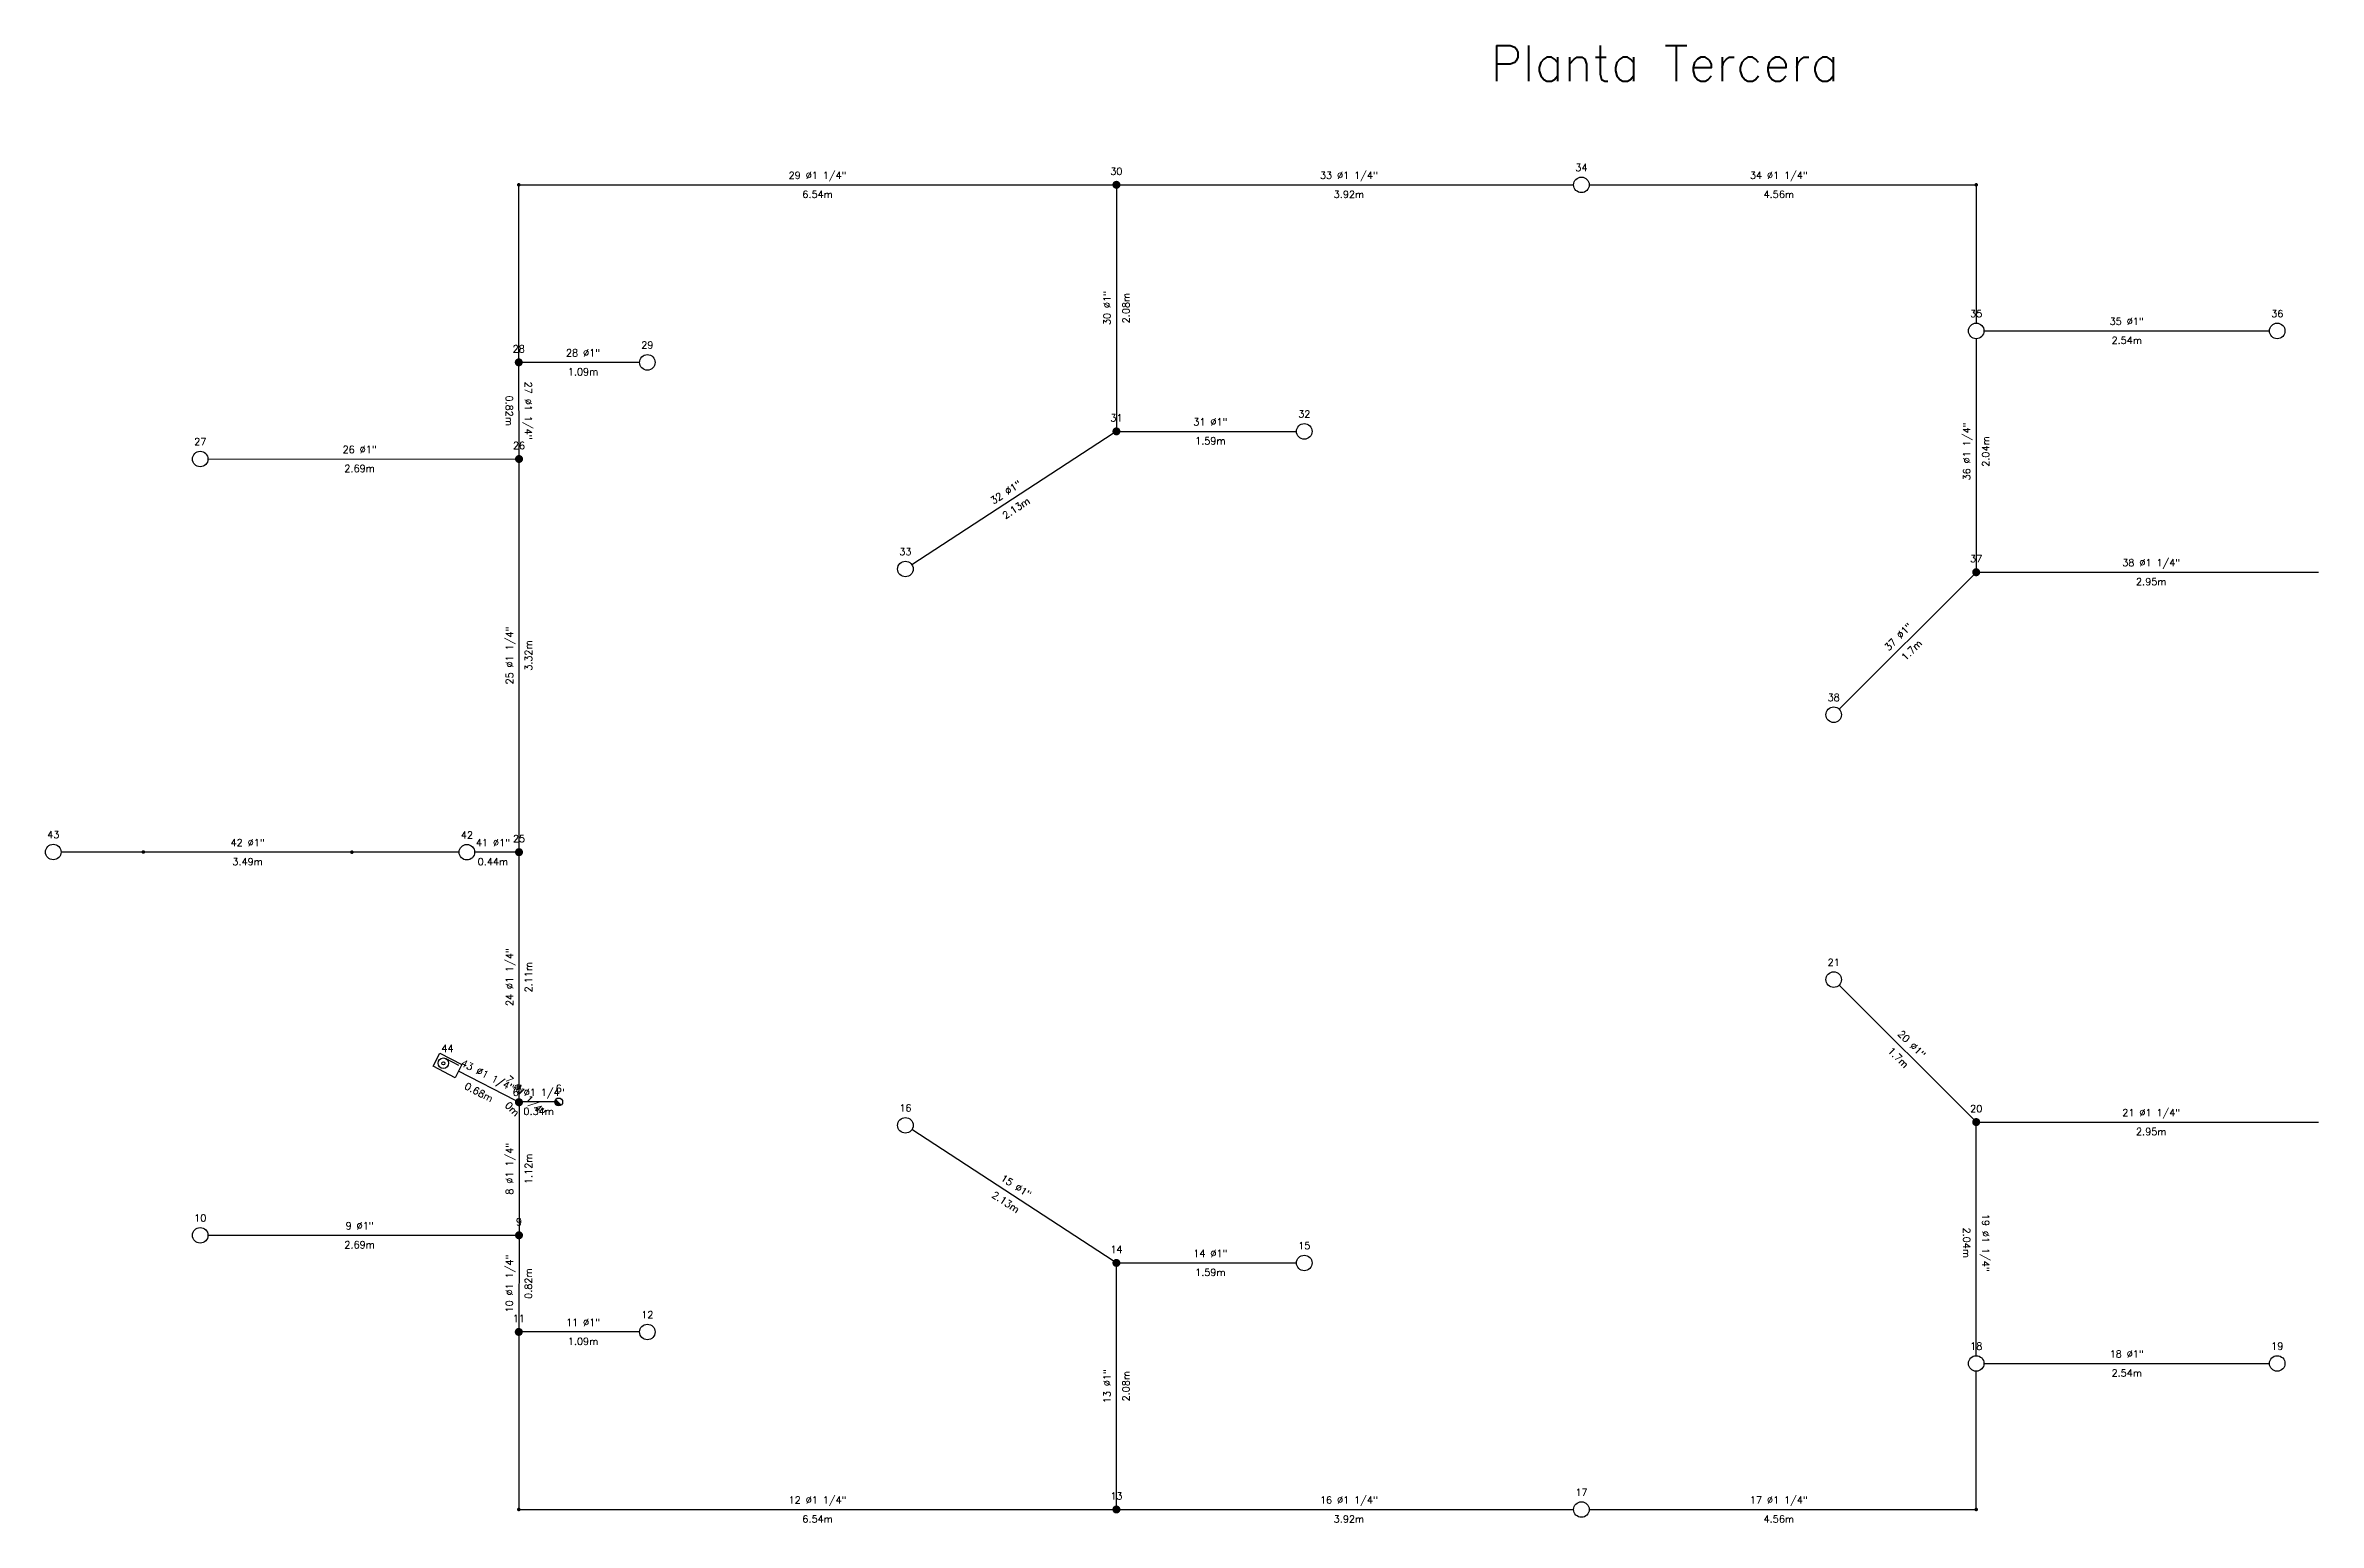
# Model space of a CAD drawing. Extents: x -4.3 to 30.7, y -1.3 to 87.7.
# Drawn here: x 3.34 to 22.52, y 16.33 to 28.79 of the extents above; entities that cross this region are included whole.
import ezdxf
from ezdxf.enums import TextEntityAlignment as Align

# ---------------------------------------------------------------- set-up
doc = ezdxf.new("R2010")
doc.units = 0
doc.header["$LTSCALE"] = 0.5
doc.layers.get('0').update_dxf_attribs({"linetype": 'CONTINUOUS'})
for name, color, linetype in [('TEXTO_NUDOS', 7, 'CONTINUOUS'), ('TEXTO_RAMAS', 7, 'CONTINUOUS'), ('UNIFILAR', 7, 'CONTINUOUS')]:
    doc.layers.add(name, color=color, linetype=linetype)
doc.styles.add('ROMANS', font='Romans', dxfattribs={"height": 2.5})

msp = doc.modelspace()

# ---------------------------------------------------------------- texts
at = {"color": 7, "linetype": 'CONTINUOUS', "style": 'ROMANS'}
msp.add_text('Planta Tercera', height=0.3, dxfattribs=at).set_placement((17, 28.787688), align=Align.TOP_CENTER)
at = {"layer": 'TEXTO_NUDOS', "color": 94, "linetype": 'CONTINUOUS', "style": 'ROMANS'}
for s, p in [('30', (12.372285, 27.69592, 2.5)), ('34', (16.296289, 27.727795, 2.5)), ('35', (19.627035, 26.495524, 2.5)), ('36', (22.167035, 26.495524, 2.5)), ('29', (8.414726, 26.229997, 2.5)), ('28', (7.329658, 26.198122, 2.5)), ('32', (13.957431, 25.647795, 2.5)), ('31', (12.372285, 25.61592, 2.5)), ('27', (4.641822, 25.414647, 2.5)), ('26', (7.331632, 25.382779, 2.5)), ('33', (10.592285, 24.48672, 2.5)), ('37', (19.626851, 24.427471, 2.5)), ('38', (18.424769, 23.257265, 2.5)), ('43', (3.40177, 22.099118, 1.38)), ('42', (6.891743, 22.097811, 2.5)), ('25', (7.331632, 22.065936, 2.5)), ('21', (18.424769, 21.022945, 2.5)), ('44', (6.728264, 20.296265, 1.5)), ('7', (7.330846, 19.956711, 1.5)), ('8', (7.331632, 19.955936, 2.5)), ('6', (7.666851, 19.958238)), ('16', (10.592285, 19.79349, 2.5)), ('20', (19.626851, 19.788988, 2.5)), ('10', (4.641822, 18.865562, 2.5)), ('9', (7.331632, 18.833681, 2.5)), ('14', (12.372285, 18.60054, 2.5)), ('15', (13.957431, 18.632415, 2.5)), ('11', (7.329658, 18.018337, 2.5)), ('12', (8.414726, 18.050212, 2.5)), ('18', (19.627035, 17.784685, 2.5)), ('19', (22.167035, 17.784685, 2.5)), ('13', (12.372285, 16.52054, 2.5)), ('17', (16.296289, 16.552415, 2.5))]:
    msp.add_text(s, height=0.06, dxfattribs=at).set_placement(p, align=Align.CENTER)
at = {"layer": 'TEXTO_RAMAS', "color": 94, "linetype": 'CONTINUOUS', "style": 'ROMANS'}
for s, p in [('29 Ø1 1/4"', (9.850972, 27.66217, 2.5)), ('33 Ø1 1/4"', (14.334287, 27.66217, 2.5)), ('34 Ø1 1/4"', (17.96165, 27.66217, 2.5)), ('35 Ø1"', (20.897035, 26.429899, 2.5)), ('28 Ø1"', (7.872192, 26.164372, 2.5)), ('31 Ø1"', (13.164858, 25.58217, 2.5)), ('38 Ø1 1/4"', (21.103975, 24.393721, 2.5)), ('41 Ø1"', (7.111688, 22.032186, 2.5)), ('6 Ø1 1/4"', (7.497395, 19.925238)), ('21 Ø1 1/4"', (21.103975, 19.755238, 2.5)), ('14 Ø1"', (13.164858, 18.56679, 2.5)), ('11 Ø1"', (7.872192, 17.984587, 2.5)), ('18 Ø1"', (20.897035, 17.71906, 2.5)), ('12 Ø1 1/4"', (9.850972, 16.48679, 2.5)), ('16 Ø1 1/4"', (14.334287, 16.48679, 2.5)), ('17 Ø1 1/4"', (17.96165, 16.48679, 2.5))]:
    msp.add_text(s, height=0.06, dxfattribs=at).set_placement(p, align=Align.CENTER)
for s, p in [('6.54m', (9.850972, 27.56217, 2.5)), ('3.92m', (14.334287, 27.56217, 2.5)), ('4.56m', (17.96165, 27.56217, 2.5)), ('2.54m', (20.897035, 26.329899, 2.5)), ('1.09m', (7.872192, 26.064372, 2.5)), ('1.59m', (13.164858, 25.48217, 2.5)), ('2.95m', (21.103975, 24.293721, 2.5)), ('0.44m', (7.111688, 21.932186, 2.5)), ('0.34m', (7.497395, 19.825238)), ('2.95m', (21.103975, 19.655238, 2.5)), ('1.09m', (7.872192, 17.884587, 2.5)), ('6.54m', (9.850972, 16.38679, 2.5)), ('3.92m', (14.334287, 16.38679, 2.5)), ('4.56m', (17.96165, 16.38679, 2.5))]:
    msp.add_text(s, height=0.06, dxfattribs=at).set_placement(p, align=Align.TOP_CENTER)
for s, rotation, p in [('30 Ø1"', 90, (12.322285, 26.57217, 2.5)), ('27 Ø1 1/4"', 270.138692, (7.380645, 25.706822, 2.5)), ('36 Ø1 1/4"', 89.994817, (19.576943, 25.361815, 2.5)), ('26 Ø1"', 0.000139, (5.986727, 25.349026, 2.5)), ('32 Ø1"', 33.11599, (11.454968, 24.993511, 2.5)), ('25 Ø1 1/4"', 90, (7.281632, 23.640608, 2.5)), ('37 Ø1"', 45, (18.990455, 23.778036, 2.5)), ('42 Ø1"', 359.957481, (5.041781, 22.032839, 1.94)), ('24 Ø1 1/4"', 90, (7.281632, 20.927186, 2.5)), ('20 Ø1"', 315, (19.061165, 20.341635, 2.5)), ('43 Ø1 1/4"', 332.753468, (7.052446, 20.072565, 1.5)), ('7 Ø1 1/4"', 315.419321, (7.366335, 19.908187, 2)), ('8 Ø1 1/4"', 90, (7.281632, 19.311059, 2.5)), ('15 Ø1"', 326.88401, (11.509601, 19.139206, 2.5)), ('9 Ø1"', 359.999861, (5.986727, 18.799934, 2.5)), ('19 Ø1 1/4"', 270.005183, (19.676943, 18.687154, 2.5)), ('10 Ø1 1/4"', 89.861308, (7.280645, 18.34238, 2.5)), ('13 Ø1"', 90, (12.322285, 17.47679, 2.5))]:
    msp.add_text(s, height=0.06, rotation=rotation, dxfattribs=at).set_placement(p, align=Align.CENTER)
for s, rotation, p in [('2.08m', 90, (12.422285, 26.57217, 2.5)), ('0.82m', 270.138692, (7.280645, 25.706579, 2.5)), ('2.04m', 89.994817, (19.676943, 25.361806, 2.5)), ('2.69m', 0.000139, (5.986727, 25.249026, 2.5)), ('2.13m', 33.11599, (11.509601, 24.909754, 2.5)), ('3.32m', 90, (7.381632, 23.640608, 2.5)), ('1.7m', 45, (19.061165, 23.707325, 2.5)), ('3.49m', 359.957481, (5.041706, 21.932839, 1.94)), ('2.11m', 90, (7.381632, 20.927186, 2.5)), ('1.7m', 315, (18.990455, 20.270924, 2.5)), ('0.68m', 332.753468, (7.006664, 19.983661, 1.5)), ('0m', 315.419321, (7.296143, 19.836961, 2)), ('1.12m', 90, (7.381632, 19.311059, 2.5)), ('2.13m', 326.88401, (11.454968, 19.055449, 2.5)), ('2.04m', 270.005183, (19.576943, 18.687145, 2.5)), ('2.69m', 359.999861, (5.986727, 18.699934, 2.5)), ('0.82m', 89.861308, (7.380645, 18.342138, 2.5)), ('1.59m', 360, (13.164858, 18.46679, 2.5)), ('2.08m', 90, (12.422285, 17.47679, 2.5)), ('2.54m', 360, (20.897035, 17.61906, 2.5))]:
    msp.add_text(s, height=0.06, rotation=rotation, dxfattribs=at).set_placement(p, align=Align.TOP_CENTER)

# ---------------------------------------------------------------- blocks, each defined once
blk = doc.blocks.new('CONEXION_PLANTAS_IPCI')
at = {"color": 0, "linetype": 'CONTINUOUS'}
blk.add_circle((-0.004736, -0.005671), 1.5, dxfattribs=at)
for points in [[(-1.499779, 0.11617), (-1.504474, -0.033694), (0.363297, -1.459821), (0.216286, -1.489298)], [(-1.480147, 0.264817), (-1.499779, 0.11617), (0.506632, -1.415814), (0.363297, -1.459821)], [(-1.445772, 0.410761), (-1.480147, 0.264817), (0.644856, -1.357718), (0.506632, -1.415814)], [(-1.396999, 0.552544), (-1.445772, 0.410761), (0.77659, -1.286112), (0.644856, -1.357718)], [(-1.334315, 0.688749), (-1.396999, 0.552544), (0.900518, -1.201713), (0.77659, -1.286112)], [(-1.258346, 0.818016), (-1.334315, 0.688749), (1.0154, -1.105363), (0.900518, -1.201713)], [(-1.169852, 0.939054), (-1.258346, 0.818016), (1.047775, -1.074419), (1.0154, -1.105363)], [(-1.069716, 1.050651), (-1.169852, 0.939054), (-0.004736, -0.005671), (1.047775, -1.074419)], [(-1.504474, -0.033694), (-1.494184, -0.183278), (0.216286, -1.489298), (0.067066, -1.503952)], [(-1.494184, -0.183278), (-1.469012, -0.331087), (0.067066, -1.503952), (-0.082871, -1.503635)], [(-1.469012, -0.331087), (-1.429209, -0.475645), (-0.082871, -1.503635), (-0.232027, -1.488351)], [(-1.429209, -0.475645), (-1.375174, -0.615507), (-0.232027, -1.488351), (-0.378913, -1.458252)], [(-1.375174, -0.615507), (-1.307445, -0.749276), (-0.378913, -1.458252), (-0.52206, -1.41364)], [(-1.307445, -0.749276), (-1.226701, -0.875615), (-0.52206, -1.41364), (-0.660037, -1.35496)], [(-1.226701, -0.875615), (-1.133746, -0.993262), (-0.660037, -1.35496), (-0.791468, -1.282798)], [(-1.133746, -0.993262), (-1.029511, -1.101041), (-0.791468, -1.282798), (-0.915037, -1.197876)]]:
    blk.add_solid(points, dxfattribs=at)
blk = doc.blocks.new('BOCA_INCENDIOS_IPCI')
at = {"color": 0, "linetype": 'CONTINUOUS'}
for p, q in [((-2, 1.2), (2, 1.2)), ((-2, -1.2), (-2, 1.2)), ((-0.75, 0.85), (1.535532, 0.85)), ((2, 1.2), (2, -1.2)), ((2, -1.2), (-2, -1.2))]:
    blk.add_line(p, q, dxfattribs=at)
for radius in [0.85, 0.25]:
    blk.add_circle((-0.75, 0), radius, dxfattribs=at)
blk = doc.blocks.new('NUDO_PASO_IPCI')
at = {"color": 0, "linetype": 'CONTINUOUS'}
for points in [[(-0.742494, 0.10584), (-0.749351, 0.031185), (-0.748721, -0.043781), (-0.749351, 0.031185)], [(-0.728219, 0.179437), (-0.742494, 0.10584), (-0.74061, -0.118309), (-0.748721, -0.043781)], [(-0.706667, 0.251241), (-0.728219, 0.179437), (-0.725099, -0.191656), (-0.74061, -0.118309)], [(-0.678054, 0.320535), (-0.706667, 0.251241), (-0.702343, -0.263087), (-0.725099, -0.191656)], [(-0.642667, 0.386626), (-0.678054, 0.320535), (-0.672569, -0.33189), (-0.702343, -0.263087)], [(-0.600858, 0.448854), (-0.642667, 0.386626), (-0.636075, -0.397377), (-0.672569, -0.33189)], [(-0.553045, 0.506597), (-0.600858, 0.448854), (-0.593226, -0.458893), (-0.636075, -0.397377)], [(-0.499707, 0.559279), (-0.553045, 0.506597), (-0.544449, -0.515825), (-0.593226, -0.458893)], [(-0.441376, 0.606372), (-0.499707, 0.559279), (-0.490233, -0.567602), (-0.544449, -0.515825)], [(-0.378635, 0.647407), (-0.441376, 0.606372), (-0.431118, -0.613708), (-0.490233, -0.567602)], [(-0.31211, 0.681973), (-0.378635, 0.647407), (-0.367696, -0.653682), (-0.431118, -0.613708)], [(-0.242467, 0.709725), (-0.31211, 0.681973), (-0.300599, -0.687124), (-0.367696, -0.653682)], [(-0.170402, 0.730386), (-0.242467, 0.709725), (-0.2305, -0.713702), (-0.300599, -0.687124)], [(-0.096633, 0.743749), (-0.170402, 0.730386), (-0.158097, -0.733148), (-0.2305, -0.713702)], [(-0.0219, 0.74968), (-0.096633, 0.743749), (-0.084114, -0.745268), (-0.158097, -0.733148)], [(0.053053, 0.748121), (-0.0219, 0.74968), (-0.009291, -0.749942), (-0.084114, -0.745268)], [(0.127475, 0.739087), (0.053053, 0.748121), (0.065624, -0.747123), (-0.009291, -0.749942)], [(0.200624, 0.722669), (0.127475, 0.739087), (0.139884, -0.736839), (0.065624, -0.747123)], [(0.271768, 0.699029), (0.200624, 0.722669), (0.212747, -0.719193), (0.139884, -0.736839)], [(0.340197, 0.668406), (0.271768, 0.699029), (0.283483, -0.694361), (0.212747, -0.719193)], [(0.405227, 0.631103), (0.340197, 0.668406), (0.351388, -0.662591), (0.283483, -0.694361)], [(0.466207, 0.587495), (0.405227, 0.631103), (0.415781, -0.624201), (0.351388, -0.662591)], [(0.52253, 0.538017), (0.466207, 0.587495), (0.47602, -0.579573), (0.415781, -0.624201)], [(0.573632, 0.483163), (0.52253, 0.538017), (0.531502, -0.529155), (0.47602, -0.579573)], [(0.619002, 0.423482), (0.573632, 0.483163), (0.581674, -0.47345), (0.531502, -0.529155)], [(0.658187, 0.359569), (0.619002, 0.423482), (0.626035, -0.413014), (0.581674, -0.47345)], [(0.690796, 0.292064), (0.658187, 0.359569), (0.66414, -0.348452), (0.626035, -0.413014)], [(0.716502, 0.22164), (0.690796, 0.292064), (0.695609, -0.280407), (0.66414, -0.348452)], [(0.73505, 0.149002), (0.716502, 0.22164), (0.720128, -0.209562), (0.695609, -0.280407)], [(0.746253, 0.074875), (0.73505, 0.149002), (0.737451, -0.136622), (0.720128, -0.209562)], [(0.75, 0), (0.746253, 0.074875), (0.747407, -0.062317), (0.737451, -0.136622)]]:
    blk.add_solid(points, dxfattribs=at)
blk = doc.blocks.new('NUDO_DERIVACION_IPCI')
at = {"color": 0, "linetype": 'CONTINUOUS'}
for points in [[(-0.742494, 0.10584), (-0.749351, 0.031185), (-0.748721, -0.043781), (-0.749351, 0.031185)], [(-0.728219, 0.179437), (-0.742494, 0.10584), (-0.74061, -0.118309), (-0.748721, -0.043781)], [(-0.706667, 0.251241), (-0.728219, 0.179437), (-0.725099, -0.191656), (-0.74061, -0.118309)], [(-0.678054, 0.320535), (-0.706667, 0.251241), (-0.702343, -0.263087), (-0.725099, -0.191656)], [(-0.642667, 0.386626), (-0.678054, 0.320535), (-0.672569, -0.33189), (-0.702343, -0.263087)], [(-0.600858, 0.448854), (-0.642667, 0.386626), (-0.636075, -0.397377), (-0.672569, -0.33189)], [(-0.553045, 0.506597), (-0.600858, 0.448854), (-0.593226, -0.458893), (-0.636075, -0.397377)], [(-0.499707, 0.559279), (-0.553045, 0.506597), (-0.544449, -0.515825), (-0.593226, -0.458893)], [(-0.441376, 0.606372), (-0.499707, 0.559279), (-0.490233, -0.567602), (-0.544449, -0.515825)], [(-0.378635, 0.647407), (-0.441376, 0.606372), (-0.431118, -0.613708), (-0.490233, -0.567602)], [(-0.31211, 0.681973), (-0.378635, 0.647407), (-0.367696, -0.653682), (-0.431118, -0.613708)], [(-0.242467, 0.709725), (-0.31211, 0.681973), (-0.300599, -0.687124), (-0.367696, -0.653682)], [(-0.170402, 0.730386), (-0.242467, 0.709725), (-0.2305, -0.713702), (-0.300599, -0.687124)], [(-0.096633, 0.743749), (-0.170402, 0.730386), (-0.158097, -0.733148), (-0.2305, -0.713702)], [(-0.0219, 0.74968), (-0.096633, 0.743749), (-0.084114, -0.745268), (-0.158097, -0.733148)], [(0.053053, 0.748121), (-0.0219, 0.74968), (-0.009291, -0.749942), (-0.084114, -0.745268)], [(0.127475, 0.739087), (0.053053, 0.748121), (0.065624, -0.747123), (-0.009291, -0.749942)], [(0.200624, 0.722669), (0.127475, 0.739087), (0.139884, -0.736839), (0.065624, -0.747123)], [(0.271768, 0.699029), (0.200624, 0.722669), (0.212747, -0.719193), (0.139884, -0.736839)], [(0.340197, 0.668406), (0.271768, 0.699029), (0.283483, -0.694361), (0.212747, -0.719193)], [(0.405227, 0.631103), (0.340197, 0.668406), (0.351388, -0.662591), (0.283483, -0.694361)], [(0.466207, 0.587495), (0.405227, 0.631103), (0.415781, -0.624201), (0.351388, -0.662591)], [(0.52253, 0.538017), (0.466207, 0.587495), (0.47602, -0.579573), (0.415781, -0.624201)], [(0.573632, 0.483163), (0.52253, 0.538017), (0.531502, -0.529155), (0.47602, -0.579573)], [(0.619002, 0.423482), (0.573632, 0.483163), (0.581674, -0.47345), (0.531502, -0.529155)], [(0.658187, 0.359569), (0.619002, 0.423482), (0.626035, -0.413014), (0.581674, -0.47345)], [(0.690796, 0.292064), (0.658187, 0.359569), (0.66414, -0.348452), (0.626035, -0.413014)], [(0.716502, 0.22164), (0.690796, 0.292064), (0.695609, -0.280407), (0.66414, -0.348452)], [(0.73505, 0.149002), (0.716502, 0.22164), (0.720128, -0.209562), (0.695609, -0.280407)], [(0.746253, 0.074875), (0.73505, 0.149002), (0.737451, -0.136622), (0.720128, -0.209562)], [(0.75, 0), (0.746253, 0.074875), (0.747407, -0.062317), (0.737451, -0.136622)]]:
    blk.add_solid(points, dxfattribs=at)
blk = doc.blocks.new('ROCIADOR_AUTOMATICO_IPCI')
at = {"color": 0, "linetype": 'CONTINUOUS'}
blk.add_circle((-0.004736, -0.005671), 1.5, dxfattribs=at)

# ---------------------------------------------------------------- linework, layer by layer
at = {"layer": 'UNIFILAR', "color": 94, "linetype": 'CONTINUOUS'}
for p, q in [((7.329658, 26.148122, 2.5), (7.329658, 27.59717, 2.5)), ((7.344658, 27.61217, 2.5), (12.338535, 27.61217, 2.5)), ((12.372285, 27.57842, 2.5), (12.372285, 25.56592, 2.5)), ((12.406035, 27.61217, 2.5), (16.230664, 27.61217, 2.5)), ((16.361914, 27.61217, 2.5), (19.612012, 27.61217, 2.5)), ((19.627012, 27.59717, 2.5), (19.627034, 26.445524, 2.5)), ((19.627029, 26.314274, 2.5), (19.626854, 24.377471, 2.5)), ((19.69266, 26.379899, 2.5), (22.10141, 26.379899, 2.5)), ((8.349101, 26.114372, 2.5), (7.363408, 26.114372, 2.5)), ((7.33155, 25.332779, 2.5), (7.32974, 26.080622, 2.5)), ((12.344017, 25.513731, 2.5), (10.64725, 24.406948, 2.5)), ((12.406035, 25.53217, 2.5), (13.891806, 25.53217, 2.5)), ((4.707447, 25.299022, 2.5), (7.297882, 25.299029, 2.5)), ((7.331632, 22.015936, 2.5), (7.331632, 25.265279, 2.5)), ((19.602986, 24.319856, 2.5), (18.471173, 23.188044, 2.5)), ((19.660601, 24.343721, 2.5), (22.515475, 24.343721, 2.5)), ((4.146744, 21.983493, 1.38), (3.467395, 21.983493, 1.38)), ((5.906743, 21.982198, 2.5), (4.176744, 21.983481, 1.38)), ((6.826118, 21.982186, 2.5), (5.936743, 21.982186, 2.5)), ((7.297882, 21.982186, 2.5), (6.957368, 21.982186, 2.5)), ((7.331632, 19.905936, 2.5), (7.331632, 21.948436, 2.5)), ((19.602986, 19.729103, 2.5), (18.471173, 20.860916, 2.5)), ((7.300841, 19.888413, 1.5), (6.821615, 20.135194, 1.5)), ((7.32794, 19.875238), (7.330846, 19.872961, 1.5)), ((7.330846, 19.872961, 1.5), (7.331632, 19.872186, 2.5)), ((7.331632, 19.838436, 2.5), (7.331632, 18.783681, 2.5)), ((7.633851, 19.875238), (7.34294, 19.875238)), ((12.344017, 18.535228, 2.5), (10.64725, 19.642012, 2.5)), ((19.627029, 17.734685, 2.5), (19.626854, 19.671488, 2.5)), ((19.660601, 19.705238, 2.5), (22.515475, 19.705238, 2.5)), ((4.707447, 18.749937, 2.5), (7.297882, 18.749931, 2.5)), ((7.33155, 18.716181, 2.5), (7.32974, 17.968337, 2.5)), ((12.372285, 16.47054, 2.5), (12.372285, 18.48304, 2.5)), ((12.406035, 18.51679, 2.5), (13.891806, 18.51679, 2.5)), ((7.329658, 17.900837, 2.5), (7.329658, 16.45179, 2.5)), ((8.349101, 17.934587, 2.5), (7.363408, 17.934587, 2.5)), ((19.69266, 17.66906, 2.5), (22.10141, 17.66906, 2.5)), ((19.627012, 16.45179, 2.5), (19.627034, 17.603435, 2.5)), ((7.344658, 16.43679, 2.5), (12.338535, 16.43679, 2.5)), ((12.406035, 16.43679, 2.5), (16.230664, 16.43679, 2.5)), ((16.361914, 16.43679, 2.5), (19.612012, 16.43679, 2.5))]:
    msp.add_line(p, q, dxfattribs=at)

# ---------------------------------------------------------------- block references
for name, p, xscale, yscale in [('NUDO_PASO_IPCI', (7.329658, 27.61217, 2.5), 0.02, 0.02), ('NUDO_DERIVACION_IPCI', (12.372285, 27.61217, 2.5), 0.045, 0.045), ('ROCIADOR_AUTOMATICO_IPCI', (16.296289, 27.61217, 2.5), 0.04375, 0.04375), ('NUDO_PASO_IPCI', (19.627012, 27.61217, 2.5), 0.02, 0.02), ('ROCIADOR_AUTOMATICO_IPCI', (19.627035, 26.379899, 2.5), 0.04375, 0.04375), ('ROCIADOR_AUTOMATICO_IPCI', (22.167035, 26.379899, 2.5), 0.04375, 0.04375), ('NUDO_DERIVACION_IPCI', (7.329658, 26.114372, 2.5), 0.045, 0.045), ('ROCIADOR_AUTOMATICO_IPCI', (8.414726, 26.114372, 2.5), 0.04375, 0.04375), ('NUDO_DERIVACION_IPCI', (12.372285, 25.53217, 2.5), 0.045, 0.045), ('ROCIADOR_AUTOMATICO_IPCI', (13.957431, 25.53217, 2.5), 0.04375, 0.04375), ('ROCIADOR_AUTOMATICO_IPCI', (4.641822, 25.299022, 2.5), 0.04375, 0.04375), ('NUDO_DERIVACION_IPCI', (7.331632, 25.299029, 2.5), 0.045, 0.045), ('ROCIADOR_AUTOMATICO_IPCI', (10.592285, 24.371095, 2.5), 0.04375, 0.04375), ('NUDO_DERIVACION_IPCI', (19.626851, 24.343721, 2.5), 0.045, 0.045), ('ROCIADOR_AUTOMATICO_IPCI', (18.424769, 23.14164, 2.5), 0.04375, 0.04375), ('ROCIADOR_AUTOMATICO_IPCI', (3.40177, 21.983493, 1.38), 0.04375, 0.04375), ('NUDO_PASO_IPCI', (4.161744, 21.983493, 1.38), 0.02, 0.02), ('NUDO_PASO_IPCI', (5.921743, 21.982186, 2.5), 0.02, 0.02), ('ROCIADOR_AUTOMATICO_IPCI', (6.891743, 21.982186, 2.5), 0.04375, 0.04375), ('NUDO_DERIVACION_IPCI', (7.331632, 21.982186, 2.5), 0.045, 0.045), ('ROCIADOR_AUTOMATICO_IPCI', (18.424769, 20.90732, 2.5), 0.04375, 0.04375), ('NUDO_DERIVACION_IPCI', (7.330846, 19.872961, 1.5), 0.045, 0.045), ('NUDO_DERIVACION_IPCI', (7.331632, 19.872186, 2.5), 0.045, 0.045), ('NUDO_PASO_IPCI', (7.32794, 19.875238), 0.02, 0.02), ('CONEXION_PLANTAS_IPCI', (7.666851, 19.875238), 0.022, 0.022), ('ROCIADOR_AUTOMATICO_IPCI', (10.592285, 19.677865, 2.5), 0.04375, 0.04375), ('NUDO_DERIVACION_IPCI', (19.626851, 19.705238, 2.5), 0.045, 0.045), ('ROCIADOR_AUTOMATICO_IPCI', (4.641822, 18.749937, 2.5), 0.04375, 0.04375), ('NUDO_DERIVACION_IPCI', (7.331632, 18.749931, 2.5), 0.045, 0.045), ('NUDO_DERIVACION_IPCI', (12.372285, 18.51679, 2.5), 0.045, 0.045), ('ROCIADOR_AUTOMATICO_IPCI', (13.957431, 18.51679, 2.5), 0.04375, 0.04375), ('NUDO_DERIVACION_IPCI', (7.329658, 17.934587, 2.5), 0.045, 0.045), ('ROCIADOR_AUTOMATICO_IPCI', (8.414726, 17.934587, 2.5), 0.04375, 0.04375), ('ROCIADOR_AUTOMATICO_IPCI', (19.627035, 17.66906, 2.5), 0.04375, 0.04375), ('ROCIADOR_AUTOMATICO_IPCI', (22.167035, 17.66906, 2.5), 0.04375, 0.04375), ('ROCIADOR_AUTOMATICO_IPCI', (16.296289, 16.43679, 2.5), 0.04375, 0.04375), ('NUDO_PASO_IPCI', (7.329658, 16.43679, 2.5), 0.02, 0.02), ('NUDO_DERIVACION_IPCI', (12.372285, 16.43679, 2.5), 0.045, 0.045), ('NUDO_PASO_IPCI', (19.627012, 16.43679, 2.5), 0.02, 0.02)]:
    msp.add_blockref(name, p, dxfattribs=dict(at, xscale=xscale, yscale=yscale))
at = {"layer": 'UNIFILAR', "color": 94, "linetype": 'CONTINUOUS', "xscale": 0.0525, "yscale": 0.0525, "rotation": 332.5}
msp.add_blockref('BOCA_INCENDIOS_IPCI', (6.728264, 20.183265, 1.5), dxfattribs=at)

msp.set_redraw_order([(e.dxf.handle, doc.entitydb.next_handle()) for e in msp.query("TEXT MTEXT ATTDEF DIMENSION ARC_DIMENSION")])  # texts and dimensions are drawn at this point

doc.saveas('drawing.dxf')
